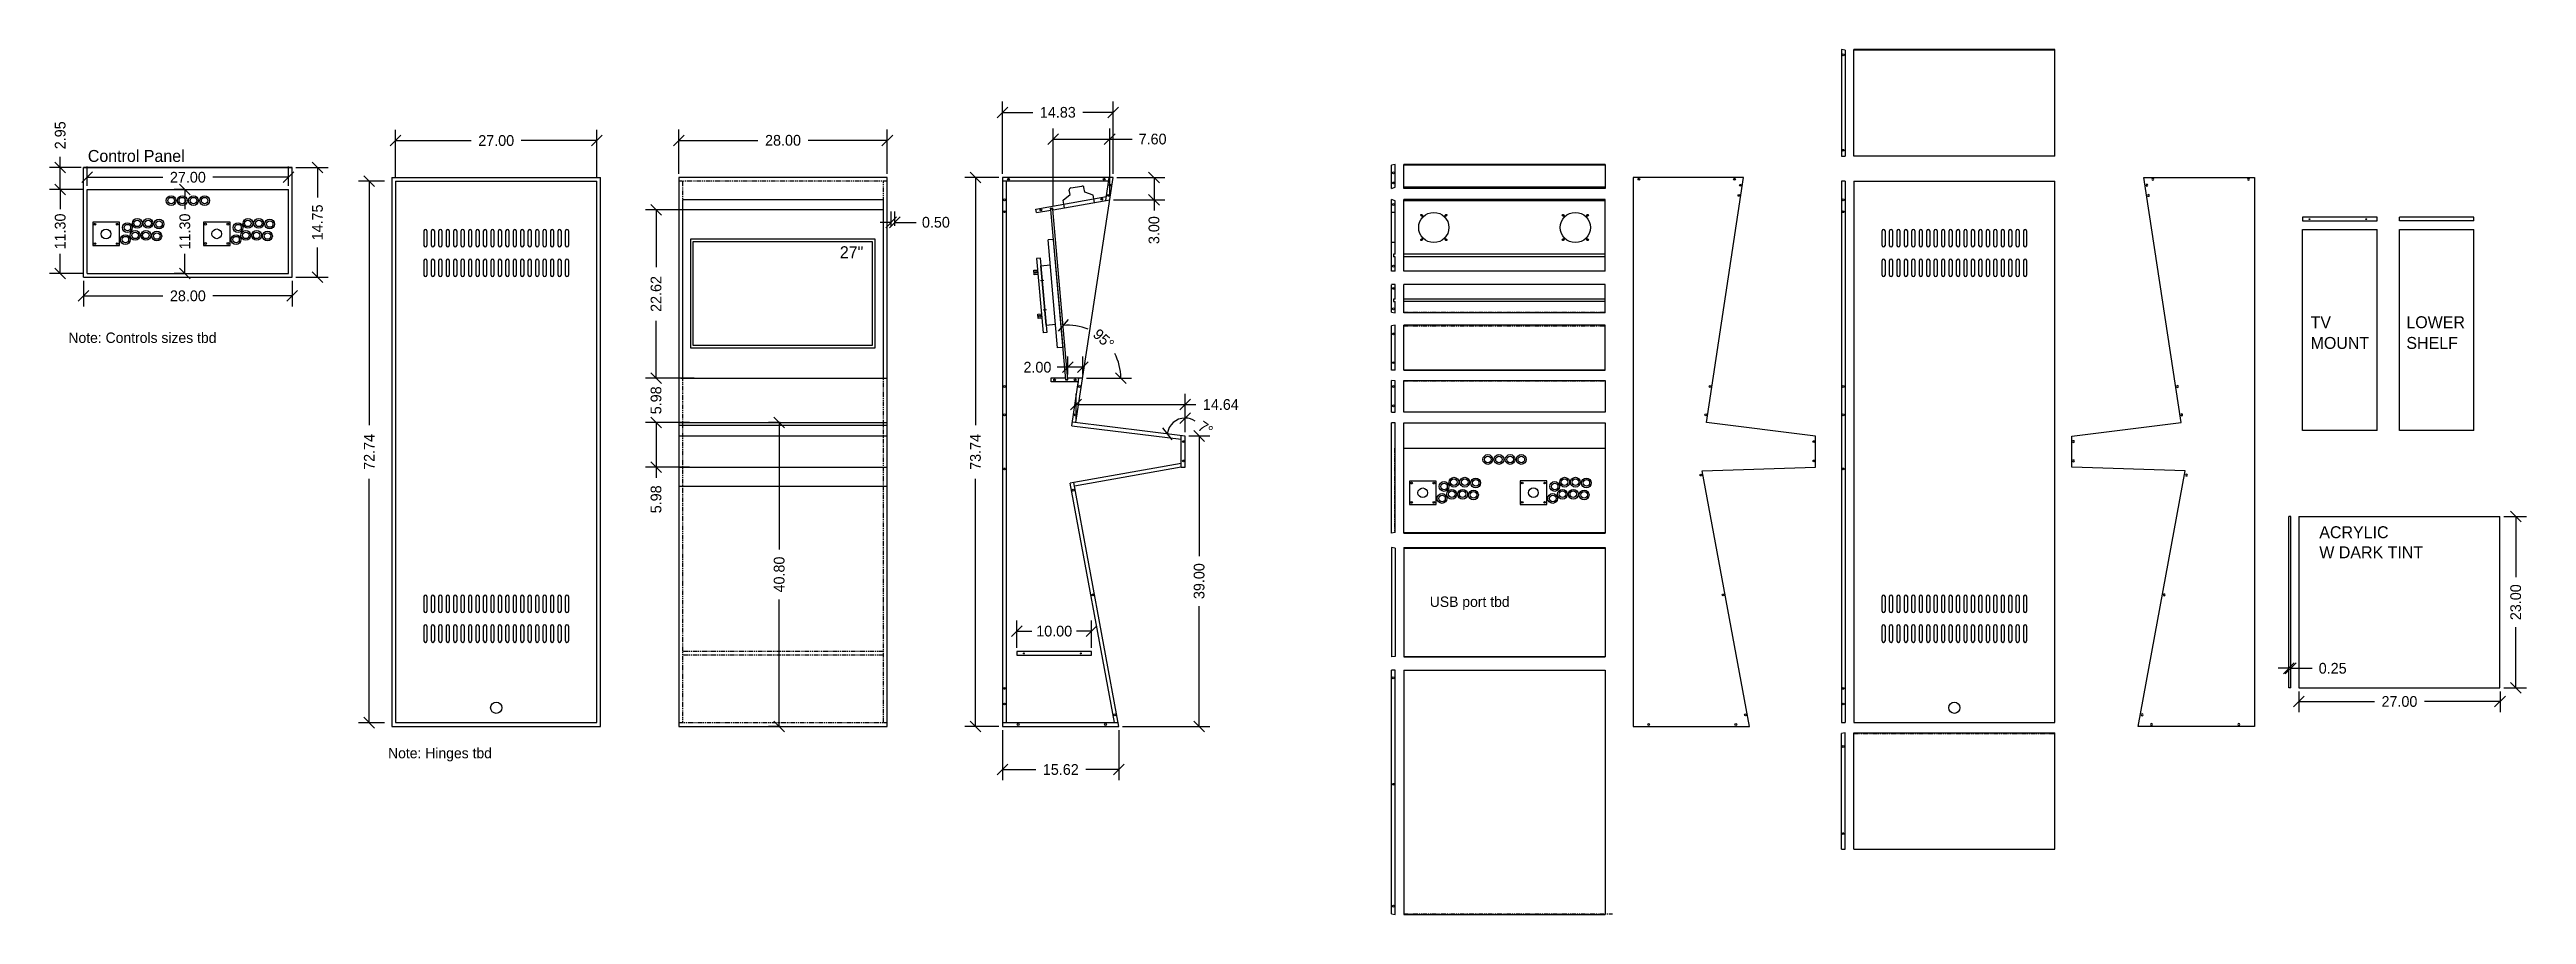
# Model space of a CAD drawing. Header units: inches. Extents: x -453 to 82, y -81 to 189.
# Drawn here: x -250.7 to 81.8, y -80.6 to 35.6 of the extents above; entities that cross this region are included whole.
import ezdxf

# ---------------------------------------------------------------- set-up
doc = ezdxf.new("R2010")
doc.units = ezdxf.units.IN
doc.header["$MEASUREMENT"] = 0
doc.linetypes.add('PHANTOM2', pattern=[1.25, 0.625, -0.125, 0.125, -0.125, 0.125, -0.125])
for name, color, linetype in [('Acrylic', 5, 'Continuous'), ('Arcade', 3, 'Continuous'), ('Arcade_Inside', 8, 'Continuous'), ('Dim', 6, 'Continuous'), ('Hardware', 1, 'Continuous'), ('TV', 4, 'Continuous')]:
    doc.layers.add(name, color=color, linetype=linetype)
doc.dimstyles.get("Standard").update_dxf_attribs({"dimscale": 8, "dimtxt": 0.18, "dimasz": 0.18, "dimexe": 0.18, "dimexo": 0.0625, "dimgap": 0.09, "dimtad": 0, "dimzin": 0, "dimdsep": 46, "dimtxsty": 'Standard', "dimblk": 'OBLIQUE', "dimcen": 0.09, "dimadec": 0, "dimazin": 0, "dimtfac": 1, "dimtofl": 0, "dimtmove": 0, "dimatfit": 3, "dimldrblk": 'OBLIQUE', "dimfxl": 1, "dimfrac": 2, "dimtolj": 1, "dimtzin": 0, "dimarcsym": 0})

msp = doc.modelspace()

# ---------------------------------------------------------------- texts
at = {"layer": 'Dim'}
for s, p in [('Control Panel', (-245.546, 20.527, 0)), ('27"', (-144.601, 7.596, 0)), ('TV ', (52.823, -1.811, 0)), ('MOUNT', (52.823, -4.593, 0)), ('SHELF', (65.68, -4.593, 0)), ('LOWER', (65.68, -1.811, 0)), ('ACRYLIC', (53.992, -30.018, 0)), ('W DARK TINT', (53.992, -32.716, 0))]:
    msp.add_text(s, height=1.6038, dxfattribs=at).set_placement(p)
at = {"layer": 'Dim', "char_height": 1.4, "attachment_point": 1}
for s, insert in [('Note: Controls sizes tbd', (-248.157, -2.389)), ('USB port tbd', (-65.414, -37.855, 0)), ('Note: Hinges tbd', (-205.248, -58.186))]:
    msp.add_mtext_dynamic_manual_height_columns(s, width=37.95729, gutter_width=12.546, heights=[0], dxfattribs=dict(at, insert=insert))

# ---------------------------------------------------------------- blocks, each defined once
blk = doc.blocks.new('Screw')
blk.add_circle((0, 0), 0.125)
blk = doc.blocks.new('_Oblique')
at = {"color": 0, "linetype": 'ByBlock', "lineweight": -2}
blk.add_line((-0.5, -0.5), (0.5, 0.5), dxfattribs=at)
blk = doc.blocks.new('*D6')
at = {"layer": 'Defpoints', "color": 0, "transparency": 16777216}
for p in [(-98.26, -16.29, 0), (-107.14, -55.3, 0), (-96.37, -55.3)]:
    blk.add_point(p, dxfattribs=at)
at = {"layer": 'Dim', "color": 0, "lineweight": -2, "transparency": 16777216}
for p, q in [((-97.76, -16.29), (-94.93, -16.29)), ((-96.37, -16.29), (-96.37, -32.43)), ((-96.37, -55.3), (-96.37, -39.15)), ((-106.64, -55.3), (-94.93, -55.3))]:
    blk.add_line(p, q, dxfattribs=at)
at = {"layer": 'Dim', "color": 0, "lineweight": -2, "transparency": 16777216, "xscale": 1.44, "yscale": 1.44, "zscale": 1.44}
for p, rotation in [((-96.37, -16.29), 90), ((-96.37, -55.3), 270)]:
    blk.add_blockref('_Oblique', p, dxfattribs=dict(at, rotation=rotation))
at = {"layer": 'Dim', "color": 0, "transparency": 16777216, "insert": (-96.37, -35.79), "char_height": 1.44, "attachment_point": 5, "rotation": 90}
blk.add_mtext('\\A1;39.00', dxfattribs=at)
blk = doc.blocks.new('*D7')
at = {"layer": 'Defpoints', "color": 0, "transparency": 16777216}
for p in [(-122.75, 18.44, 0), (-126.39, -55.3), (-122.75, -55.3, 0)]:
    blk.add_point(p, dxfattribs=at)
at = {"layer": 'Dim', "color": 0, "lineweight": -2, "transparency": 16777216}
for p, q in [((-123.25, 18.44), (-127.83, 18.44)), ((-126.39, 18.44), (-126.39, -14.83)), ((-126.39, -55.3), (-126.39, -22.03)), ((-123.25, -55.3), (-127.83, -55.3))]:
    blk.add_line(p, q, dxfattribs=at)
at = {"layer": 'Dim', "color": 0, "lineweight": -2, "transparency": 16777216, "xscale": 1.44, "yscale": 1.44, "zscale": 1.44}
for p, rotation in [((-126.39, 18.44), 90), ((-126.39, -55.3), 270)]:
    blk.add_blockref('_Oblique', p, dxfattribs=dict(at, rotation=rotation))
at = {"layer": 'Dim', "color": 0, "transparency": 16777216, "insert": (-126.39, -18.43), "char_height": 1.44, "attachment_point": 5, "rotation": 90}
blk.add_mtext('\\A1;73.74', dxfattribs=at)
blk = doc.blocks.new('*D8')
at = {"layer": 'Defpoints', "color": 0, "transparency": 16777216}
for p in [(-107.92, 18.44, 0), (-108.38, 15.44, 0), (-102.43, 15.44)]:
    blk.add_point(p, dxfattribs=at)
at = {"layer": 'Dim', "color": 0, "lineweight": -2, "transparency": 16777216}
for p, q in [((-107.42, 18.44), (-100.99, 18.44)), ((-102.43, 18.44), (-102.43, 15.44)), ((-107.88, 15.44), (-100.99, 15.44)), ((-102.43, 15.44), (-102.43, 14))]:
    blk.add_line(p, q, dxfattribs=at)
at = {"layer": 'Dim', "color": 0, "lineweight": -2, "transparency": 16777216, "xscale": 1.44, "yscale": 1.44, "zscale": 1.44}
for p, rotation in [((-102.43, 18.44), 90), ((-102.43, 15.44), 270)]:
    blk.add_blockref('_Oblique', p, dxfattribs=dict(at, rotation=rotation))
at = {"layer": 'Dim', "color": 0, "transparency": 16777216, "insert": (-102.43, 11.36), "char_height": 1.44, "attachment_point": 5, "rotation": 90}
blk.add_mtext('\\A1;3.00', dxfattribs=at)
blk = doc.blocks.new('*D9')
at = {"layer": 'Defpoints', "color": 0, "transparency": 16777216}
for p in [(-98.26, -12.07), (-112.9, -14.49, 0), (-98.26, -16.29, 0)]:
    blk.add_point(p, dxfattribs=at)
at = {"layer": 'Dim', "color": 0, "lineweight": -2, "transparency": 16777216}
for p, q in [((-112.9, -13.99), (-112.9, -10.63)), ((-112.9, -12.07), (-98.26, -12.07)), ((-98.26, -15.79), (-98.26, -10.63)), ((-98.26, -12.07), (-96.82, -12.07))]:
    blk.add_line(p, q, dxfattribs=at)
at = {"layer": 'Dim', "color": 0, "lineweight": -2, "transparency": 16777216, "xscale": 1.44, "yscale": 1.44, "zscale": 1.44, "rotation": 180}
blk.add_blockref('_Oblique', (-112.9, -12.07), dxfattribs=at)
at = {"layer": 'Dim', "color": 0, "lineweight": -2, "transparency": 16777216, "xscale": 1.44, "yscale": 1.44, "zscale": 1.44}
blk.add_blockref('_Oblique', (-98.26, -12.07), dxfattribs=at)
at = {"layer": 'Dim', "color": 0, "transparency": 16777216, "insert": (-93.46, -12.07), "char_height": 1.44, "attachment_point": 5}
blk.add_mtext('\\A1;14.64', dxfattribs=at)
blk = doc.blocks.new('*D10')
at = {"layer": 'Defpoints', "color": 0, "transparency": 16777216}
for p in [(-138.23, 23.42), (-166.23, 18.44, 0), (-138.23, 18.44, 0)]:
    blk.add_point(p, dxfattribs=at)
at = {"layer": 'Dim', "color": 0, "lineweight": -2, "transparency": 16777216}
for p, q in [((-166.23, 18.94), (-166.23, 24.86)), ((-166.23, 23.42), (-155.59, 23.42)), ((-138.23, 23.42), (-148.87, 23.42)), ((-138.23, 18.94), (-138.23, 24.86))]:
    blk.add_line(p, q, dxfattribs=at)
at = {"layer": 'Dim', "color": 0, "lineweight": -2, "transparency": 16777216, "xscale": 1.44, "yscale": 1.44, "zscale": 1.44, "rotation": 180}
blk.add_blockref('_Oblique', (-166.23, 23.42), dxfattribs=at)
at = {"layer": 'Dim', "color": 0, "lineweight": -2, "transparency": 16777216, "xscale": 1.44, "yscale": 1.44, "zscale": 1.44}
blk.add_blockref('_Oblique', (-138.23, 23.42), dxfattribs=at)
at = {"layer": 'Dim', "color": 0, "transparency": 16777216, "insert": (-152.23, 23.42), "char_height": 1.44, "attachment_point": 5}
blk.add_mtext('\\A1;28.00', dxfattribs=at)
blk = doc.blocks.new('*D11')
at = {"layer": 'Defpoints', "color": 0, "transparency": 16777216}
for p in [(-161.91, 14.1), (-169.27, -8.51), (-163.65, -8.51, 0)]:
    blk.add_point(p, dxfattribs=at)
at = {"layer": 'Dim', "color": 0, "lineweight": -2, "transparency": 16777216}
for p, q in [((-162.41, 14.1), (-170.71, 14.1)), ((-169.27, 14.1), (-169.27, 6.39)), ((-169.27, -8.51), (-169.27, -0.81)), ((-164.15, -8.51), (-170.71, -8.51))]:
    blk.add_line(p, q, dxfattribs=at)
at = {"layer": 'Dim', "color": 0, "lineweight": -2, "transparency": 16777216, "xscale": 1.44, "yscale": 1.44, "zscale": 1.44}
for p, rotation in [((-169.27, 14.1), 90), ((-169.27, -8.51), 270)]:
    blk.add_blockref('_Oblique', p, dxfattribs=dict(at, rotation=rotation))
at = {"layer": 'Dim', "color": 0, "transparency": 16777216, "insert": (-169.27, 2.79), "char_height": 1.44, "attachment_point": 5, "rotation": 90}
blk.add_mtext('\\A1;22.62', dxfattribs=at)
blk = doc.blocks.new('*D12')
at = {"layer": 'Defpoints', "color": 0, "transparency": 16777216}
for p in [(-164.27, -8.51), (-169.27, -14.49), (-164.27, -14.49, 0)]:
    blk.add_point(p, dxfattribs=at)
at = {"layer": 'Dim', "color": 0, "lineweight": -2, "transparency": 16777216}
for p, q in [((-164.77, -8.51), (-170.71, -8.51)), ((-169.27, -8.51), (-169.27, -8.62)), ((-164.77, -14.49), (-170.71, -14.49)), ((-169.27, -14.49), (-169.27, -14.38))]:
    blk.add_line(p, q, dxfattribs=at)
at = {"layer": 'Dim', "color": 0, "lineweight": -2, "transparency": 16777216, "xscale": 1.44, "yscale": 1.44, "zscale": 1.44}
for p, rotation in [((-169.27, -8.51), 90), ((-169.27, -14.49), 270)]:
    blk.add_blockref('_Oblique', p, dxfattribs=dict(at, rotation=rotation))
at = {"layer": 'Dim', "color": 0, "transparency": 16777216, "insert": (-169.27, -11.5), "char_height": 1.44, "attachment_point": 5, "rotation": 90}
blk.add_mtext('\\A1;5.98', dxfattribs=at)
blk = doc.blocks.new('*D13')
at = {"layer": 'Defpoints', "color": 0, "transparency": 16777216}
for p in [(-164.27, -14.49, 0), (-169.27, -20.48), (-164.27, -20.48, 0)]:
    blk.add_point(p, dxfattribs=at)
at = {"layer": 'Dim', "color": 0, "lineweight": -2, "transparency": 16777216}
for p, q in [((-164.77, -14.49), (-170.71, -14.49)), ((-169.27, -14.49), (-169.27, -20.48)), ((-164.77, -20.48), (-170.71, -20.48)), ((-169.27, -20.48), (-169.27, -21.92))]:
    blk.add_line(p, q, dxfattribs=at)
at = {"layer": 'Dim', "color": 0, "lineweight": -2, "transparency": 16777216, "xscale": 1.44, "yscale": 1.44, "zscale": 1.44}
for p, rotation in [((-169.27, -14.49), 90), ((-169.27, -20.48), 270)]:
    blk.add_blockref('_Oblique', p, dxfattribs=dict(at, rotation=rotation))
at = {"layer": 'Dim', "color": 0, "transparency": 16777216, "insert": (-169.27, -24.8), "char_height": 1.44, "attachment_point": 5, "rotation": 90}
blk.add_mtext('\\A1;5.98', dxfattribs=at)
blk = doc.blocks.new('*D14')
at = {"layer": 'Defpoints', "color": 0, "transparency": 16777216}
for p in [(-152.74, -14.49), (-152.12, -14.49, 0), (-152.12, -55.3, 0)]:
    blk.add_point(p, dxfattribs=at)
at = {"layer": 'Dim', "color": 0, "lineweight": -2, "transparency": 16777216}
for p, q in [((-152.62, -14.49), (-154.18, -14.49)), ((-152.74, -14.49), (-152.74, -31.54)), ((-152.74, -55.3), (-152.74, -38.26)), ((-152.62, -55.3), (-154.18, -55.3))]:
    blk.add_line(p, q, dxfattribs=at)
at = {"layer": 'Dim', "color": 0, "lineweight": -2, "transparency": 16777216, "xscale": 1.44, "yscale": 1.44, "zscale": 1.44}
for p, rotation in [((-152.74, -14.49), 90), ((-152.74, -55.3), 270)]:
    blk.add_blockref('_Oblique', p, dxfattribs=dict(at, rotation=rotation))
at = {"layer": 'Dim', "color": 0, "transparency": 16777216, "insert": (-152.74, -34.9), "char_height": 1.44, "attachment_point": 5, "rotation": 90}
blk.add_mtext('\\A1;40.80', dxfattribs=at)
blk = doc.blocks.new('*D15')
at = {"layer": 'Defpoints', "color": 0, "transparency": 16777216}
for p in [(-115.98, 23.59), (-115.98, 14.1, 0), (-108.38, 15.44, 0)]:
    blk.add_point(p, dxfattribs=at)
at = {"layer": 'Dim', "color": 0, "lineweight": -2, "transparency": 16777216}
for p, q in [((-115.98, 14.6), (-115.98, 25.03)), ((-115.98, 23.59), (-108.38, 23.59)), ((-108.38, 15.94), (-108.38, 25.03)), ((-108.38, 23.59), (-105.38, 23.59))]:
    blk.add_line(p, q, dxfattribs=at)
at = {"layer": 'Dim', "color": 0, "lineweight": -2, "transparency": 16777216, "xscale": 1.44, "yscale": 1.44, "zscale": 1.44, "rotation": 180}
blk.add_blockref('_Oblique', (-115.98, 23.59), dxfattribs=at)
at = {"layer": 'Dim', "color": 0, "lineweight": -2, "transparency": 16777216, "xscale": 1.44, "yscale": 1.44, "zscale": 1.44}
blk.add_blockref('_Oblique', (-108.38, 23.59), dxfattribs=at)
at = {"layer": 'Dim', "color": 0, "transparency": 16777216, "insert": (-102.62, 23.59), "char_height": 1.44, "attachment_point": 5}
blk.add_mtext('\\A1;7.60', dxfattribs=at)
blk = doc.blocks.new('*D16')
at = {"layer": 'Defpoints', "color": 0, "transparency": 16777216}
for p in [(-122.75, -55.3, 0), (-107.14, -55.3, 0), (-107.14, -61.1)]:
    blk.add_point(p, dxfattribs=at)
at = {"layer": 'Dim', "color": 0, "lineweight": -2, "transparency": 16777216}
for p, q in [((-122.75, -55.8), (-122.75, -62.54)), ((-107.14, -55.8), (-107.14, -62.54)), ((-122.75, -61.1), (-118.3, -61.1)), ((-107.14, -61.1), (-111.58, -61.1))]:
    blk.add_line(p, q, dxfattribs=at)
at = {"layer": 'Dim', "color": 0, "lineweight": -2, "transparency": 16777216, "xscale": 1.44, "yscale": 1.44, "zscale": 1.44, "rotation": 180}
blk.add_blockref('_Oblique', (-122.75, -61.1), dxfattribs=at)
at = {"layer": 'Dim', "color": 0, "lineweight": -2, "transparency": 16777216, "xscale": 1.44, "yscale": 1.44, "zscale": 1.44}
blk.add_blockref('_Oblique', (-107.14, -61.1), dxfattribs=at)
at = {"layer": 'Dim', "color": 0, "transparency": 16777216, "insert": (-114.94, -61.1), "char_height": 1.44, "attachment_point": 5}
blk.add_mtext('\\A1;15.62', dxfattribs=at)
blk = doc.blocks.new('*D17')
at = {"layer": 'Defpoints', "color": 0, "transparency": 16777216}
for p in [(-107.92, 27.18), (-122.75, 18.44, 0), (-107.92, 18.44, 0)]:
    blk.add_point(p, dxfattribs=at)
at = {"layer": 'Dim', "color": 0, "lineweight": -2, "transparency": 16777216}
for p, q in [((-122.75, 18.94), (-122.75, 28.62)), ((-122.75, 27.18), (-118.7, 27.18)), ((-107.92, 27.18), (-111.98, 27.18)), ((-107.92, 18.94), (-107.92, 28.62))]:
    blk.add_line(p, q, dxfattribs=at)
at = {"layer": 'Dim', "color": 0, "lineweight": -2, "transparency": 16777216, "xscale": 1.44, "yscale": 1.44, "zscale": 1.44, "rotation": 180}
blk.add_blockref('_Oblique', (-122.75, 27.18), dxfattribs=at)
at = {"layer": 'Dim', "color": 0, "lineweight": -2, "transparency": 16777216, "xscale": 1.44, "yscale": 1.44, "zscale": 1.44}
blk.add_blockref('_Oblique', (-107.92, 27.18), dxfattribs=at)
at = {"layer": 'Dim', "color": 0, "transparency": 16777216, "insert": (-115.34, 27.18), "char_height": 1.44, "attachment_point": 5}
blk.add_mtext('\\A1;14.83', dxfattribs=at)
blk = doc.blocks.new('*D19')
at = {"layer": 'Defpoints', "color": 0, "transparency": 16777216}
for p in [(-114, -7.06), (-114, -8.51, 0), (-112, -8.51, 0)]:
    blk.add_point(p, dxfattribs=at)
at = {"layer": 'Dim', "color": 0, "lineweight": -2, "transparency": 16777216}
for p, q in [((-114, -8.01), (-114, -5.62)), ((-112, -8.01), (-112, -5.62)), ((-114, -7.06), (-115.44, -7.06)), ((-112, -7.06), (-114, -7.06))]:
    blk.add_line(p, q, dxfattribs=at)
at = {"layer": 'Dim', "color": 0, "lineweight": -2, "transparency": 16777216, "xscale": 1.44, "yscale": 1.44, "zscale": 1.44, "rotation": 180}
blk.add_blockref('_Oblique', (-114, -7.06), dxfattribs=at)
at = {"layer": 'Dim', "color": 0, "lineweight": -2, "transparency": 16777216, "xscale": 1.44, "yscale": 1.44, "zscale": 1.44}
blk.add_blockref('_Oblique', (-112, -7.06), dxfattribs=at)
at = {"layer": 'Dim', "color": 0, "transparency": 16777216, "insert": (-118.08, -7.06), "char_height": 1.44, "attachment_point": 5}
blk.add_mtext('\\A1;2.00', dxfattribs=at)
blk = doc.blocks.new('*D20')
at = {"layer": 'Defpoints', "color": 0, "transparency": 16777216}
for p in [(-115.98, 14.1, 0), (-107.95, -4.78), (-114, -8.51, 0), (-114, -8.51, 0), (-112, -8.51, 0)]:
    blk.add_point(p, dxfattribs=at)
at = {"layer": 'Dim', "color": 0, "lineweight": -2, "transparency": 16777216}
blk.add_line((-111.5, -8.51), (-105.45, -8.51), dxfattribs=at)
for start, end in [(67.2283, 94.9992), (0, 27.7709)]:
    blk.add_arc((-114, -8.51), 7.11, start, end, dxfattribs=at)
at = {"layer": 'Dim', "color": 0, "lineweight": -2, "transparency": 16777216, "xscale": 1.44, "yscale": 1.44, "zscale": 1.44}
for p, rotation in [((-114.62, -1.43), 184.9991646032528), ((-106.89, -8.51), 270)]:
    blk.add_blockref('_Oblique', p, dxfattribs=dict(at, rotation=rotation))
at = {"layer": 'Dim', "color": 0, "transparency": 16777216, "insert": (-109.2, -3.27), "char_height": 1.44, "attachment_point": 5, "rotation": 317.4996}
blk.add_mtext('\\A1;95°', dxfattribs=at)
blk = doc.blocks.new('*D21')
at = {"layer": 'Defpoints', "color": 0, "transparency": 16777216}
for p in [(-112.9, -14.49, 0), (-100.24, -14.92), (-98.26, -16.29, 0), (-98.26, -16.29, 0), (-98.26, -20.48, 0)]:
    blk.add_point(p, dxfattribs=at)
at = {"layer": 'Dim', "color": 0, "transparency": 16777216}
blk.add_line((-98.26, -15.79), (-98.26, -12.45), dxfattribs=at)
for start, end in [(89.9968, 173), (55.1491, 89.9968)]:
    blk.add_arc((-98.26, -16.29), 2.4, start, end, dxfattribs=at)
at = {"layer": 'Dim', "color": 0, "transparency": 16777216, "xscale": 1.44, "yscale": 1.44, "zscale": 1.44}
for p, rotation in [((-98.26, -13.89), 359.9967617479516), ((-100.65, -16), 262.9999999999999)]:
    blk.add_blockref('_Oblique', p, dxfattribs=dict(at, rotation=rotation))
at = {"layer": 'Dim', "color": 0, "transparency": 16777216, "insert": (-95.51, -15.28), "char_height": 1.44, "attachment_point": 5, "rotation": 325.1491}
blk.add_mtext('\\A1;7%%D', dxfattribs=at)
blk = doc.blocks.new('*D22')
at = {"layer": 'Defpoints', "color": 0, "transparency": 16777216}
for p in [(-137.73, 11.44, 0), (-137.23, 12.41), (-137.23, 11.44, 0)]:
    blk.add_point(p, dxfattribs=at)
at = {"layer": 'Dim', "color": 0, "lineweight": -2, "transparency": 16777216}
for p, q in [((-137.73, 11.94), (-137.73, 13.85)), ((-137.23, 11.94), (-137.23, 13.85)), ((-137.73, 12.41), (-139.17, 12.41)), ((-137.23, 12.41), (-134.35, 12.41))]:
    blk.add_line(p, q, dxfattribs=at)
at = {"layer": 'Dim', "color": 0, "lineweight": -2, "transparency": 16777216, "xscale": 1.44, "yscale": 1.44, "zscale": 1.44}
blk.add_blockref('_Oblique', (-137.73, 12.41), dxfattribs=at)
at = {"layer": 'Dim', "color": 0, "lineweight": -2, "transparency": 16777216, "xscale": 1.44, "yscale": 1.44, "zscale": 1.44, "rotation": 180}
blk.add_blockref('_Oblique', (-137.23, 12.41), dxfattribs=at)
at = {"layer": 'Dim', "color": 0, "transparency": 16777216, "insert": (-131.71, 12.41), "char_height": 1.44, "attachment_point": 5}
blk.add_mtext('\\A1;0.50', dxfattribs=at)
blk = doc.blocks.new('*D23')
at = {"layer": 'Defpoints', "color": 0, "transparency": 16777216}
for p in [(-249.25, 16.83), (-245.62, 16.83), (-245.62, 5.53)]:
    blk.add_point(p, dxfattribs=at)
at = {"layer": 'Dim', "color": 0, "lineweight": -2, "transparency": 16777216}
for p, q in [((-246.12, 16.83), (-250.69, 16.83)), ((-249.25, 16.83), (-249.25, 14.18)), ((-249.25, 5.53), (-249.25, 8.18)), ((-246.12, 5.53), (-250.69, 5.53))]:
    blk.add_line(p, q, dxfattribs=at)
at = {"layer": 'Dim', "color": 0, "lineweight": -2, "transparency": 16777216, "xscale": 1.44, "yscale": 1.44, "zscale": 1.44}
for p, rotation in [((-249.25, 16.83), 90), ((-249.25, 5.53), 270)]:
    blk.add_blockref('_Oblique', p, dxfattribs=dict(at, rotation=rotation))
at = {"layer": 'Dim', "color": 0, "transparency": 16777216, "insert": (-249.25, 11.18), "char_height": 1.44, "attachment_point": 5, "rotation": 90}
blk.add_mtext('\\A1;11.30', dxfattribs=at)
blk = doc.blocks.new('*D24')
at = {"layer": 'Defpoints', "color": 0, "transparency": 16777216}
for p in [(-249.25, 19.78), (-245.93, 19.78), (-245.62, 16.83)]:
    blk.add_point(p, dxfattribs=at)
at = {"layer": 'Dim', "color": 0, "lineweight": -2, "transparency": 16777216}
for p, q in [((-249.25, 19.78), (-249.25, 21.22)), ((-246.43, 19.78), (-250.69, 19.78)), ((-246.12, 16.83), (-250.69, 16.83)), ((-249.25, 16.83), (-249.25, 19.78))]:
    blk.add_line(p, q, dxfattribs=at)
at = {"layer": 'Dim', "color": 0, "lineweight": -2, "transparency": 16777216, "xscale": 1.44, "yscale": 1.44, "zscale": 1.44}
for p, rotation in [((-249.25, 19.78), 90), ((-249.25, 16.83), 270)]:
    blk.add_blockref('_Oblique', p, dxfattribs=dict(at, rotation=rotation))
at = {"layer": 'Dim', "color": 0, "transparency": 16777216, "insert": (-249.25, 24.1), "char_height": 1.44, "attachment_point": 5, "rotation": 90}
blk.add_mtext('\\A1;2.95', dxfattribs=at)
blk = doc.blocks.new('*D25')
at = {"layer": 'Defpoints', "color": 0, "transparency": 16777216}
for p in [(-218.12, 19.78), (-214.72, 19.78), (-218.12, 5.03)]:
    blk.add_point(p, dxfattribs=at)
at = {"layer": 'Dim', "color": 0, "lineweight": -2, "transparency": 16777216}
for p, q in [((-217.62, 19.78), (-213.28, 19.78)), ((-214.72, 19.78), (-214.72, 15.76)), ((-214.72, 5.03), (-214.72, 9.04)), ((-217.62, 5.03), (-213.28, 5.03))]:
    blk.add_line(p, q, dxfattribs=at)
at = {"layer": 'Dim', "color": 0, "lineweight": -2, "transparency": 16777216, "xscale": 1.44, "yscale": 1.44, "zscale": 1.44}
for p, rotation in [((-214.72, 19.78), 90), ((-214.72, 5.03), 270)]:
    blk.add_blockref('_Oblique', p, dxfattribs=dict(at, rotation=rotation))
at = {"layer": 'Dim', "color": 0, "transparency": 16777216, "insert": (-214.72, 12.4), "char_height": 1.44, "attachment_point": 5, "rotation": 90}
blk.add_mtext('\\A1;14.75', dxfattribs=at)
blk = doc.blocks.new('IkeaThings')
blk.add_circle((0, 0), 0.0625)
blk = doc.blocks.new('*D28')
at = {"layer": 'Defpoints', "color": 0, "transparency": 16777216}
for p in [(-246.12, 5.03, 0), (-218.12, 5.03), (-218.12, 2.53)]:
    blk.add_point(p, dxfattribs=at)
at = {"layer": 'Dim', "color": 0, "lineweight": -2, "transparency": 16777216}
for p, q in [((-246.12, 4.53), (-246.12, 1.09)), ((-218.12, 4.53), (-218.12, 1.09)), ((-246.12, 2.53), (-235.48, 2.53)), ((-218.12, 2.53), (-228.76, 2.53))]:
    blk.add_line(p, q, dxfattribs=at)
at = {"layer": 'Dim', "color": 0, "lineweight": -2, "transparency": 16777216, "xscale": 1.44, "yscale": 1.44, "zscale": 1.44, "rotation": 180}
blk.add_blockref('_Oblique', (-246.12, 2.53), dxfattribs=at)
at = {"layer": 'Dim', "color": 0, "lineweight": -2, "transparency": 16777216, "xscale": 1.44, "yscale": 1.44, "zscale": 1.44}
blk.add_blockref('_Oblique', (-218.12, 2.53), dxfattribs=at)
at = {"layer": 'Dim', "color": 0, "transparency": 16777216, "insert": (-232.12, 2.53), "char_height": 1.44, "attachment_point": 5}
blk.add_mtext('\\A1;28.00', dxfattribs=at)
blk = doc.blocks.new('*D29')
at = {"layer": 'Defpoints', "color": 0, "transparency": 16777216}
for p in [(-110.83, -42.51), (-120.83, -45.24), (-110.83, -45.24)]:
    blk.add_point(p, dxfattribs=at)
at = {"layer": 'Dim', "color": 0, "lineweight": -2, "transparency": 16777216}
for p, q in [((-120.83, -44.74), (-120.83, -41.07)), ((-120.83, -42.51), (-118.83, -42.51)), ((-110.83, -42.51), (-112.83, -42.51)), ((-110.83, -44.74), (-110.83, -41.07))]:
    blk.add_line(p, q, dxfattribs=at)
at = {"layer": 'Dim', "color": 0, "lineweight": -2, "transparency": 16777216, "xscale": 1.44, "yscale": 1.44, "zscale": 1.44, "rotation": 180}
blk.add_blockref('_Oblique', (-120.83, -42.51), dxfattribs=at)
at = {"layer": 'Dim', "color": 0, "lineweight": -2, "transparency": 16777216, "xscale": 1.44, "yscale": 1.44, "zscale": 1.44}
blk.add_blockref('_Oblique', (-110.83, -42.51), dxfattribs=at)
at = {"layer": 'Dim', "color": 0, "transparency": 16777216, "insert": (-115.83, -42.51), "char_height": 1.44, "attachment_point": 5}
blk.add_mtext('\\A1;10.00', dxfattribs=at)
blk = doc.blocks.new('*D35')
at = {"layer": 'Defpoints', "color": 0, "transparency": 16777216}
for p in [(-177.23, 23.39), (-204.23, 17.94, 0), (-177.23, 17.94, 0)]:
    blk.add_point(p, dxfattribs=at)
at = {"layer": 'Dim', "color": 0, "lineweight": -2, "transparency": 16777216}
for p, q in [((-204.23, 18.44), (-204.23, 24.83)), ((-204.23, 23.39), (-194.09, 23.39)), ((-177.23, 23.39), (-187.37, 23.39)), ((-177.23, 18.44), (-177.23, 24.83))]:
    blk.add_line(p, q, dxfattribs=at)
at = {"layer": 'Dim', "color": 0, "lineweight": -2, "transparency": 16777216, "xscale": 1.44, "yscale": 1.44, "zscale": 1.44, "rotation": 180}
blk.add_blockref('_Oblique', (-204.23, 23.39), dxfattribs=at)
at = {"layer": 'Dim', "color": 0, "lineweight": -2, "transparency": 16777216, "xscale": 1.44, "yscale": 1.44, "zscale": 1.44}
blk.add_blockref('_Oblique', (-177.23, 23.39), dxfattribs=at)
at = {"layer": 'Dim', "color": 0, "transparency": 16777216, "insert": (-190.73, 23.39), "char_height": 1.44, "attachment_point": 5}
blk.add_mtext('\\A1;27.00', dxfattribs=at)
blk = doc.blocks.new('*D36')
at = {"layer": 'Defpoints', "color": 0, "transparency": 16777216}
for p in [(-207.77, 17.94), (-205.23, 17.94, 0), (-205.23, -54.8, 0)]:
    blk.add_point(p, dxfattribs=at)
at = {"layer": 'Dim', "color": 0, "lineweight": -2, "transparency": 16777216}
for p, q in [((-205.73, 17.94), (-209.21, 17.94)), ((-207.77, 17.94), (-207.77, -14.83)), ((-207.77, -54.8), (-207.77, -22.03)), ((-205.73, -54.8), (-209.21, -54.8))]:
    blk.add_line(p, q, dxfattribs=at)
at = {"layer": 'Dim', "color": 0, "lineweight": -2, "transparency": 16777216, "xscale": 1.44, "yscale": 1.44, "zscale": 1.44}
for p, rotation in [((-207.77, 17.94), 90), ((-207.77, -54.8), 270)]:
    blk.add_blockref('_Oblique', p, dxfattribs=dict(at, rotation=rotation))
at = {"layer": 'Dim', "color": 0, "transparency": 16777216, "insert": (-207.77, -18.43), "char_height": 1.44, "attachment_point": 5, "rotation": 90}
blk.add_mtext('\\A1;72.74', dxfattribs=at)
blk = doc.blocks.new('Vent')
for points in [[(-0.18, 0.2), (-0.18, 0.2), (-0.18, 2.16)], [(0.21, 2.16), (0.21, 0.2)]]:
    blk.add_lwpolyline(points)
for centre, start, end in [((0.01, 2.16), 0, 180), ((0.01, 0.2), 180, 0)]:
    blk.add_arc(centre, 0.197, start, end)
blk = doc.blocks.new('Buttons')
for radius in [0.656, 0.438]:
    blk.add_circle((0, 0), radius)
blk = doc.blocks.new('*D134')
at = {"layer": 'Defpoints', "color": 0, "transparency": 16777216}
for p in [(-232.12, 16.83), (-232.52, 5.53), (-232.12, 5.53)]:
    blk.add_point(p, dxfattribs=at)
at = {"layer": 'Dim', "color": 0, "lineweight": -2, "transparency": 16777216}
for p, q in [((-232.62, 16.83), (-233.96, 16.83)), ((-232.52, 16.83), (-232.52, 14.18)), ((-232.52, 5.53), (-232.52, 8.18)), ((-232.62, 5.53), (-233.96, 5.53))]:
    blk.add_line(p, q, dxfattribs=at)
at = {"layer": 'Dim', "color": 0, "lineweight": -2, "transparency": 16777216, "xscale": 1.44, "yscale": 1.44, "zscale": 1.44}
for p, rotation in [((-232.52, 16.83), 90), ((-232.52, 5.53), 270)]:
    blk.add_blockref('_Oblique', p, dxfattribs=dict(at, rotation=rotation))
at = {"layer": 'Dim', "color": 0, "transparency": 16777216, "insert": (-232.52, 11.18), "char_height": 1.44, "attachment_point": 5, "rotation": 90}
blk.add_mtext('\\A1;11.30', dxfattribs=at)
blk = doc.blocks.new('*D135')
at = {"layer": 'Defpoints', "color": 0, "transparency": 16777216}
for p in [(-245.62, 16.83), (-218.62, 18.46), (-218.62, 16.83)]:
    blk.add_point(p, dxfattribs=at)
at = {"layer": 'Dim', "color": 0, "lineweight": -2, "transparency": 16777216}
for p, q in [((-245.62, 17.33), (-245.62, 19.9)), ((-245.62, 18.46), (-235.48, 18.46)), ((-218.62, 18.46), (-228.76, 18.46)), ((-218.62, 17.33), (-218.62, 19.9))]:
    blk.add_line(p, q, dxfattribs=at)
at = {"layer": 'Dim', "color": 0, "lineweight": -2, "transparency": 16777216, "xscale": 1.44, "yscale": 1.44, "zscale": 1.44, "rotation": 180}
blk.add_blockref('_Oblique', (-245.62, 18.46), dxfattribs=at)
at = {"layer": 'Dim', "color": 0, "lineweight": -2, "transparency": 16777216, "xscale": 1.44, "yscale": 1.44, "zscale": 1.44}
blk.add_blockref('_Oblique', (-218.62, 18.46), dxfattribs=at)
at = {"layer": 'Dim', "color": 0, "transparency": 16777216, "insert": (-232.12, 18.46), "char_height": 1.44, "attachment_point": 5}
blk.add_mtext('\\A1;27.00', dxfattribs=at)
blk = doc.blocks.new('*D30')
at = {"layer": 'Defpoints', "color": 0, "transparency": 16777216}
for p in [(49.9, -47.5), (49.9, -50.11, 0), (50.15, -50.11, 0)]:
    blk.add_point(p, dxfattribs=at)
at = {"layer": 'Dim', "color": 0, "lineweight": -2, "transparency": 16777216}
for p, q in [((49.9, -49.61), (49.9, -46.06)), ((50.15, -49.61), (50.15, -46.06)), ((49.9, -47.5), (48.46, -47.5)), ((50.15, -47.5), (53.03, -47.5))]:
    blk.add_line(p, q, dxfattribs=at)
at = {"layer": 'Dim', "color": 0, "lineweight": -2, "transparency": 16777216, "xscale": 1.44, "yscale": 1.44, "zscale": 1.44}
blk.add_blockref('_Oblique', (49.9, -47.5), dxfattribs=at)
at = {"layer": 'Dim', "color": 0, "lineweight": -2, "transparency": 16777216, "xscale": 1.44, "yscale": 1.44, "zscale": 1.44, "rotation": 180}
blk.add_blockref('_Oblique', (50.15, -47.5), dxfattribs=at)
at = {"layer": 'Dim', "color": 0, "transparency": 16777216, "insert": (55.79, -47.5), "char_height": 1.44, "attachment_point": 5}
blk.add_mtext('\\A1;0.25', dxfattribs=at)
blk = doc.blocks.new('*D31')
at = {"layer": 'Defpoints', "color": 0, "transparency": 16777216}
for p in [(51.25, -50.11, 0), (78.25, -50.11, 0), (78.25, -51.96)]:
    blk.add_point(p, dxfattribs=at)
at = {"layer": 'Dim', "color": 0, "lineweight": -2, "transparency": 16777216}
for p, q in [((51.25, -50.61), (51.25, -53.4)), ((51.25, -51.96), (61.39, -51.96)), ((78.25, -51.96), (68.11, -51.96)), ((78.25, -50.61), (78.25, -53.4))]:
    blk.add_line(p, q, dxfattribs=at)
at = {"layer": 'Dim', "color": 0, "lineweight": -2, "transparency": 16777216, "xscale": 1.44, "yscale": 1.44, "zscale": 1.44, "rotation": 180}
blk.add_blockref('_Oblique', (51.25, -51.96), dxfattribs=at)
at = {"layer": 'Dim', "color": 0, "lineweight": -2, "transparency": 16777216, "xscale": 1.44, "yscale": 1.44, "zscale": 1.44}
blk.add_blockref('_Oblique', (78.25, -51.96), dxfattribs=at)
at = {"layer": 'Dim', "color": 0, "transparency": 16777216, "insert": (64.75, -51.96), "char_height": 1.44, "attachment_point": 5}
blk.add_mtext('\\A1;27.00', dxfattribs=at)
blk = doc.blocks.new('*D32')
at = {"layer": 'Defpoints', "color": 0, "transparency": 16777216}
for p in [(78.25, -27.12, 0), (78.25, -50.11, 0), (80.36, -50.11)]:
    blk.add_point(p, dxfattribs=at)
at = {"layer": 'Dim', "color": 0, "lineweight": -2, "transparency": 16777216}
for p, q in [((78.75, -27.12), (81.8, -27.12)), ((80.36, -27.12), (80.36, -35.26)), ((80.36, -50.11), (80.36, -41.98)), ((78.75, -50.11), (81.8, -50.11))]:
    blk.add_line(p, q, dxfattribs=at)
at = {"layer": 'Dim', "color": 0, "lineweight": -2, "transparency": 16777216, "xscale": 1.44, "yscale": 1.44, "zscale": 1.44}
for p, rotation in [((80.36, -27.12), 90), ((80.36, -50.11), 270)]:
    blk.add_blockref('_Oblique', p, dxfattribs=dict(at, rotation=rotation))
at = {"layer": 'Dim', "color": 0, "transparency": 16777216, "insert": (80.36, -38.62), "char_height": 1.44, "attachment_point": 5, "rotation": 90}
blk.add_mtext('\\A1;23.00', dxfattribs=at)
blk = doc.blocks.new('SpeakerHole')
at = {"layer": 'Arcade'}
blk.add_ellipse((0, 0), major_axis=(-0.0974, -0.0974), ratio=0.714286, dxfattribs=at)
at = {"layer": 'Arcade_Inside', "linetype": 'PHANTOM2'}
for p, q in [((-0.1, -0.1), (0.1, 0.1)), ((-0.07, 0.07), (0.07, -0.07))]:
    blk.add_line(p, q, dxfattribs=at)
blk = doc.blocks.new('SpeakerMount')
at = {"layer": 'Arcade'}
blk.add_circle((0, 0), 2.0275, dxfattribs=at)
at = {"layer": 'Arcade_Inside'}
for centre in [(-1.63385, 1.63385), (1.63385, 1.63385), (-1.63385, -1.63385), (1.63385, -1.63385)]:
    blk.add_circle(centre, 0.11, dxfattribs=at)
for p, rotation in [((-1.63385, 1.63385), 90), ((-1.63385, -1.63385), 180), ((1.63385, -1.63385), 270)]:
    blk.add_blockref('SpeakerHole', p, dxfattribs=dict(rotation=rotation))
blk.add_blockref('SpeakerHole', (1.63385, 1.63385))

# ---------------------------------------------------------------- dimensions: what is measured, and where the dimension line sits
at = {"layer": 'Dim'}
for base, p1, p2, picture, middle in [((-107.922, 27.182, 0), (-122.754, 18.444, 0), (-107.922, 18.444, 0), '*D17', (-115.338, 27.182, 0)), ((-177.226, 23.388), (-204.226, 17.944, 0), (-177.226, 17.944, 0), '*D35', (-190.726, 23.388)), ((-138.228, 23.424, 0), (-166.228, 18.444, 0), (-138.228, 18.444, 0), '*D10', (-152.228, 23.424, 0)), ((-218.616, 18.457), (-245.616, 16.826), (-218.616, 16.826), '*D135', (-232.116, 18.457)), ((-137.228, 12.408, 0), (-137.728, 11.444, 0), (-137.228, 11.444, 0), '*D22', (-131.708, 12.408, 0)), ((-218.116, 2.528), (-246.116, 5.027, 0), (-218.116, 5.027), '*D28', (-232.116, 2.528)), ((-114, -7.057, 0), (-112, -8.514, 0), (-114, -8.514, 0), '*D19', (-118.08, -7.057, 0)), ((-110.833, -42.51, 0), (-120.833, -45.238, 0), (-110.833, -45.238, 0), '*D29', (-115.833, -42.51, 0)), ((78.245, -51.964, 0), (51.245, -50.113, 0), (78.245, -50.113, 0), '*D31', (64.745, -51.964, 0)), ((-107.136, -61.102), (-122.754, -55.296, 0), (-107.136, -55.296, 0), '*D16', (-114.945, -61.102))]:
    dim = msp.add_linear_dim(base=base, p1=p1, p2=p2, dimstyle='Standard', dxfattribs=at)
    dim.commit()
    dim.dimension.update_dxf_attribs({"geometry": picture, "text_midpoint": middle})
for base, p1, p2, picture, middle in [((-249.248, 19.777), (-245.616, 16.826), (-245.93, 19.777), '*D24', (-249.248, 24.097)), ((-214.717, 19.777), (-218.116, 5.027), (-218.116, 19.777), '*D25', (-214.717, 12.402)), ((-249.248, 16.826), (-245.616, 5.527), (-245.616, 16.826), '*D23', (-249.248, 11.176)), ((-232.516, 5.527), (-232.116, 16.826), (-232.116, 5.527), '*D134', (-232.516, 11.176)), ((-207.772, 17.944), (-205.226, -54.796, 0), (-205.226, 17.944, 0), '*D36', (-207.772, -18.426)), ((-126.389, -55.296), (-122.754, 18.444, 0), (-122.754, -55.296, 0), '*D7', (-126.389, -18.426)), ((-102.429, 15.444, 0), (-107.922, 18.444, 0), (-108.376, 15.444, 0), '*D8', (-102.429, 11.364, 0)), ((-169.265, -8.514, 0), (-161.905, 14.103, 0), (-163.648, -8.514, 0), '*D11', (-169.265, 2.795, 0)), ((-152.737, -14.495, 0), (-152.121, -55.296, 0), (-152.121, -14.495, 0), '*D14', (-152.737, -34.895, 0)), ((-96.373, -55.296), (-98.264, -16.293, 0), (-107.136, -55.296, 0), '*D6', (-96.373, -35.794)), ((80.36, -50.1128, 0), (78.2455, -27.1176, 0), (78.2455, -50.1128, 0), '*D32', (80.36, -38.6152, 0))]:
    dim = msp.add_linear_dim(base=base, p1=p1, p2=p2, angle=90, dimstyle='Standard', dxfattribs=at)
    dim.commit()
    dim.dimension.update_dxf_attribs({"geometry": picture, "text_midpoint": middle})
for base, p1, p2, picture, middle in [((-115.978, 23.589, 0), (-108.376, 15.444, 0), (-115.978, 14.103, 0), '*D15', (-102.616, 23.589, 0)), ((-98.264, -12.075, 0), (-112.904, -14.495, 0), (-98.264, -16.293, 0), '*D9', (-93.464, -12.075, 0)), ((49.902, -47.503, 0), (50.152, -50.113, 0), (49.902, -50.113, 0), '*D30', (55.792, -47.503, 0))]:
    dim = msp.add_linear_dim(base=base, p1=p1, p2=p2, dimstyle='Standard', dxfattribs=at)
    dim.commit()
    dim.dimension.update_dxf_attribs({"geometry": picture, "text_midpoint": middle, "dimtype": 160})
dim = msp.add_angular_dim_2l(base=(-107.948, -4.781), line1=((-114, -8.514, 0), (-115.978, 14.103, 0)), line2=((-112, -8.514, 0), (-114, -8.514, 0)), dimstyle='Standard', override={"dimdec": 0}, dxfattribs=at)
dim.commit()
dim.dimension.update_dxf_attribs({"geometry": '*D20', "text_midpoint": (-109.196, -3.272, 0)})
for base, p1, p2, picture, middle in [((-169.265, -14.495, 0), (-164.273, -8.514, 0), (-164.273, -14.495, 0), '*D12', (-169.265, -11.504, 0)), ((-169.265, -20.476, 0), (-164.273, -14.495, 0), (-164.273, -20.476, 0), '*D13', (-169.265, -24.796, 0))]:
    dim = msp.add_linear_dim(base=base, p1=p1, p2=p2, angle=90, dimstyle='Standard', dxfattribs=at)
    dim.commit()
    dim.dimension.update_dxf_attribs({"geometry": picture, "text_midpoint": middle, "dimtype": 160})
dim = msp.add_angular_dim_2l(base=(-100.242, -14.925), line1=((-98.264, -20.477, 0), (-98.264, -16.293, 0)), line2=((-98.264, -16.293, 0), (-112.904, -14.495, 0)), text='7%%D', dimstyle='Standard', override={"dimdec": 0}, dxfattribs=at)
dim.commit()
dim.dimension.update_dxf_attribs({"geometry": '*D21', "text_midpoint": (-95.511, -15.279, 0)})

# ---------------------------------------------------------------- linework, layer by layer
at = {"layer": 'Acrylic'}
for p, q in [((-116.008, 14.176, 0), (-116.258, 14.154, 0)), ((-114.252, -8.764, 0), (-116.258, 14.154, 0)), ((-114.003, -8.742, 0), (-116.008, 14.176, 0)), ((-114.003, -8.742, 0), (-114.252, -8.764, 0)), ((49.902, -50.113, 0), (49.902, -27.118, 0)), ((50.152, -27.118), (49.902, -27.118, 0)), ((50.152, -50.113, 0), (50.152, -27.118, 0)), ((51.245, -27.118, 0), (51.245, -50.113, 0)), ((51.245, -27.118, 0), (78.245, -27.118, 0)), ((78.245, -50.113, 0), (78.245, -27.118, 0)), ((50.152, -50.113, 0), (49.902, -50.113, 0)), ((51.245, -50.113, 0), (78.245, -50.113, 0))]:
    msp.add_line(p, q, dxfattribs=at)
at = {"layer": 'Arcade'}
for p, q in [((-10.163, 35.627, 0), (-10.163, 21.301, 0)), ((18.502, 35.627, 0), (-8.498, 35.627, 0)), ((-8.498, 21.301, 0), (-8.498, 35.627, 0)), ((18.502, 35.551, 0), (-8.498, 35.551, 0)), ((18.502, 21.301, 0), (18.502, 35.627, 0)), ((-70.039, 20.177, 0), (-70.539, 20.101, 0)), ((-70.539, 16.974, 0), (-70.539, 20.101)), ((-70.039, 17.143, 0), (-70.039, 20.177)), ((-41.873, 20.177, 0), (-68.873, 20.177, 0)), ((-68.873, 16.974, 0), (-68.873, 20.177, 0)), ((-41.873, 20.177, 0), (-41.873, 16.974, 0)), ((-10.163, 21.301, 0), (-9.663, 21.301, 0)), ((18.502, 21.301, 0), (-8.498, 21.301, 0)), ((-246.116, 5.027, 0), (-246.116, 19.777, 0)), ((-246.116, 19.777), (-218.116, 19.777)), ((-218.116, 19.777, 0), (-246.116, 19.777, 0)), ((-245.616, 5.527, 0), (-245.616, 16.826, 0)), ((-245.616, 16.826), (-218.616, 16.826)), ((-218.616, 5.527, 0), (-218.616, 16.826, 0)), ((-218.116, 5.027, 0), (-218.116, 19.777, 0)), ((-204.726, 18.444, 0), (-204.726, -55.296, 0)), ((-204.726, 18.444, 0), (-176.726, 18.444, 0)), ((-204.226, 17.944, 0), (-204.226, -54.796, 0)), ((-204.226, 17.944, 0), (-177.226, 17.944, 0)), ((-177.226, -54.796, 0), (-177.226, 17.944, 0)), ((-176.726, -55.296, 0), (-176.726, 18.444, 0)), ((-138.228, 18.444, 0), (-166.228, 18.444, 0)), ((-166.228, 18.444, 0), (-166.228, -55.296, 0)), ((-138.228, -55.296, 0), (-138.228, 18.444, 0)), ((-107.922, 18.444, 0), (-122.754, 18.444, 0)), ((-122.754, 18.444, 0), (-122.754, -55.296, 0)), ((-112.904, -14.495, 0), (-107.922, 18.444, 0)), ((-70.539, 16.974, 0), (-70.039, 17.143, 0)), ((-41.873, 17.143, 0), (-68.873, 17.143, 0)), ((-41.873, 16.974, 0), (-68.873, 16.974, 0)), ((-23.291, 18.444, 0), (-38.123, 18.444, 0)), ((-38.123, 18.444, 0), (-38.123, -55.296, 0)), ((-28.273, -14.495, 0), (-23.291, 18.444, 0)), ((-9.667, 17.944, 0), (-10.167, 17.944, 0)), ((-10.167, 17.944, 0), (-10.167, -54.796, 0)), ((-9.667, 17.944, 0), (-9.667, -54.796, 0)), ((-8.498, 17.944, 0), (-8.498, -54.796, 0)), ((-8.498, 17.944, 0), (18.502, 17.944, 0)), ((18.502, -54.796, 0), (18.502, 17.944, 0)), ((30.447, 18.444, 0), (45.278, 18.444, 0)), ((35.429, -14.495, 0), (30.447, 18.444, 0)), ((45.278, 18.444, 0), (45.278, -55.296, 0)), ((-138.728, 15.444, 0), (-165.728, 15.444, 0)), ((-165.728, 15.444, 0), (-165.728, -8.514, 0)), ((-138.728, -8.514, 0), (-138.728, 15.444, 0)), ((-70.039, 15.313, 0), (-70.539, 15.481, 0)), ((-70.539, 5.87, 0), (-70.539, 15.481, 0)), ((-70.039, 8.121, 0), (-70.039, 15.313, 0)), ((-41.873, 15.481, 0), (-68.873, 15.481, 0)), ((-68.873, 5.848, 0), (-68.873, 15.481, 0)), ((-41.873, 15.313, 0), (-68.873, 15.313, 0)), ((-41.873, 5.848, 0), (-41.873, 15.481, 0)), ((51.738, -15.572, 0), (51.738, 11.428, 0)), ((51.738, 11.428, 0), (61.738, 11.428, 0)), ((61.738, -15.572, 0), (61.738, 11.428, 0)), ((74.757, 13.093, 0), (64.757, 13.093, 0)), ((64.757, 12.593, 0), (64.757, 13.093, 0)), ((74.757, 12.593, 0), (64.757, 12.593, 0)), ((64.757, -15.572, 0), (64.757, 11.428, 0)), ((64.757, 11.428, 0), (74.757, 11.428, 0)), ((74.757, 12.593, 0), (74.757, 13.093, 0)), ((74.757, -15.572, 0), (74.757, 11.428, 0)), ((-70.042, 8.121, 0), (-70.292, 8.121, 0)), ((-70.292, 8.121, 0), (-70.292, 7.798, 0)), ((-70.042, 7.798, 0), (-70.292, 7.798, 0)), ((-70.042, 5.848, 0), (-70.042, 7.798, 0)), ((-246.116, 5.027), (-218.116, 5.027)), ((-245.616, 5.527), (-218.616, 5.527)), ((-70.042, 5.848, 0), (-70.542, 5.848, 0)), ((-70.042, 4.04, 0), (-70.542, 4.04, 0)), ((-70.542, 0.349, 0), (-70.542, 4.018, 0)), ((-70.042, 2.09, 0), (-70.042, 4.04, 0)), ((-41.873, 5.848, 0), (-68.873, 5.848, 0)), ((-41.873, 4.04, 0), (-68.873, 4.04, 0)), ((-68.873, 0.273, 0), (-68.873, 4.04, 0)), ((-41.873, 0.273, 0), (-41.873, 4.04, 0)), ((-70.542, 0.349, 0), (-70.042, 0.273, 0)), ((-70.042, 2.09, 0), (-70.292, 2.09, 0)), ((-70.292, 2.09, 0), (-70.292, 1.767, 0)), ((-70.292, 1.767, 0), (-70.042, 1.767, 0)), ((-70.042, 0.273, 0), (-70.042, 1.767, 0)), ((-41.873, 0.273, 0), (-68.873, 0.273, 0)), ((-70.042, -1.403, 0), (-70.542, -1.479, 0)), ((-70.542, -7.466, 0), (-70.542, -1.479, 0)), ((-70.042, -7.452, 0), (-70.042, -1.403, 0)), ((-41.873, -1.405, 0), (-68.873, -1.405, 0)), ((-68.873, -7.469, 0), (-68.873, -1.405, 0)), ((-41.873, -7.469, 0), (-41.873, -1.405, 0)), ((-165.935, -8.514, 0), (-138.228, -8.514, 0)), ((-70.543, -13.093, 0), (-70.542, -8.83, 0)), ((-70.042, -7.452, 0), (-70.542, -7.466, 0)), ((-70.042, -8.892, 0), (-70.542, -8.83, 0)), ((-70.043, -13.076, 0), (-70.042, -8.892)), ((-68.873, -7.452, 0), (-41.873, -7.452, 0)), ((-41.873, -7.469, 0), (-68.873, -7.469, 0)), ((-68.873, -8.83, 0), (-41.873, -8.83, 0)), ((-68.873, -13.074, 0), (-68.873, -8.83, 0)), ((-41.873, -8.83, 0), (-41.873, -13.074, 0)), ((-70.543, -13.093, 0), (-70.043, -13.076, 0)), ((-41.873, -13.074, 0), (-68.873, -13.074, 0)), ((-98.264, -16.293, 0), (-113.401, -14.434, 0)), ((-98.264, -20.477, 0), (-98.264, -16.293)), ((-70.543, -29.322, 0), (-70.543, -14.503, 0)), ((-70.043, -14.52, 0), (-70.543, -14.503, 0)), ((-70.043, -29.246, 0), (-70.043, -14.52, 0)), ((-68.873, -14.503, 0), (-41.873, -14.503, 0)), ((-68.873, -29.322, 0), (-68.873, -14.503, 0)), ((-68.873, -14.512, 0), (-41.873, -14.512, 0)), ((-41.873, -14.503, 0), (-41.873, -29.322, 0)), ((-13.633, -16.293, 0), (-28.273, -14.495, 0)), ((-13.633, -20.477, 0), (-13.633, -16.293)), ((20.788, -16.293, 0), (35.429, -14.495, 0)), ((20.789, -20.477, 0), (20.788, -16.293)), ((61.738, -15.572, 0), (51.738, -15.572, 0)), ((74.757, -15.572, 0), (64.757, -15.572, 0)), ((-107.136, -55.296, 0), (-113.197, -22.531, 0)), ((-98.764, -20.494, 0), (-113.106, -23.023, 0)), ((-98.764, -20.494, 0), (-98.264, -20.477, 0)), ((-28.851, -20.99, 0), (-13.633, -20.477, 0)), ((-22.504, -55.296, 0), (-28.851, -20.99, 0)), ((36.007, -20.99, 0), (20.789, -20.477, 0)), ((29.66, -55.296, 0), (36.007, -20.99, 0)), ((-70.043, -29.246, 0), (-70.543, -29.322, 0)), ((-68.873, -29.246, 0), (-41.873, -29.246, 0)), ((-68.873, -29.322, 0), (-41.873, -29.322, 0)), ((-70.043, -31.369, 0), (-70.543, -31.281, 0)), ((-70.543, -31.281, 0), (-70.543, -45.937, 0)), ((-70.043, -31.369, 0), (-70.043, -45.932, 0)), ((-68.873, -31.281, 0), (-41.873, -31.281, 0)), ((-68.873, -31.281, 0), (-68.873, -45.937, 0)), ((-68.873, -31.369, 0), (-41.873, -31.369, 0)), ((-41.873, -31.281, 0), (-41.873, -45.937, 0)), ((-70.043, -45.932, 0), (-70.543, -45.937, 0)), ((-68.873, -45.932, 0), (-41.873, -45.932, 0)), ((-68.873, -45.937, 0), (-41.873, -45.937, 0)), ((-70.543, -80.476, 0), (-70.543, -47.756, 0)), ((-70.043, -47.756, 0), (-70.543, -47.756, 0)), ((-70.043, -80.568, 0), (-70.043, -47.756, 0)), ((-68.873, -47.756, 0), (-41.873, -47.756, 0)), ((-68.873, -47.756, 0), (-68.873, -80.568, 0)), ((-41.873, -47.756, 0), (-41.873, -80.568, 0)), ((-204.726, -55.296, 0), (-176.726, -55.296, 0)), ((-204.226, -54.796, 0), (-177.226, -54.796, 0)), ((-166.228, -55.296, 0), (-138.228, -55.296, 0)), ((-122.754, -55.296, 0), (-107.136, -55.296, 0)), ((-38.123, -55.296, 0), (-22.504, -55.296, 0)), ((-10.167, -54.796, 0), (-9.667, -54.796, 0)), ((-9.667, -56.177, 0), (-10.167, -56.27, 0)), ((-9.667, -71.796, 0), (-9.667, -56.177, 0)), ((-8.498, -54.796, 0), (18.502, -54.796, 0)), ((-8.498, -56.177, 0), (18.502, -56.177, 0)), ((-8.498, -71.796, 0), (-8.498, -56.177, 0)), ((18.502, -71.796, 0), (18.502, -56.177, 0)), ((45.278, -55.296, 0), (29.66, -55.296, 0)), ((-10.167, -71.796, 0), (-9.667, -71.796, 0)), ((-8.498, -71.796, 0), (18.502, -71.796, 0)), ((-70.543, -80.476, 0), (-70.043, -80.568, 0)), ((-68.873, -80.568, 0), (-41.873, -80.568, 0))]:
    msp.add_line(p, q, dxfattribs=at)
at = {"layer": 'Arcade', "color": 8}
for p, q in [((-41.873, 2.09, 0), (-68.873, 2.09, 0)), ((-41.873, 1.767, 0), (-68.873, 1.767, 0)), ((-68.873, -17.947, 0), (-41.873, -17.947, 0))]:
    msp.add_line(p, q, dxfattribs=at)
at = {"layer": 'Arcade', "elevation": 0}
msp.add_lwpolyline([(51.738, 12.593), (61.738, 12.593), (61.738, 13.093), (51.738, 13.093)], close=True, dxfattribs=at)
at = {"layer": 'Arcade'}
for points in [[(-138.728, 14.103, 0), (-165.728, 14.103, 0)], [(-166.228, -14.495, 0), (-138.228, -14.495, 0)], [(-166.228, -14.855, 0), (-138.228, -14.855, 0)], [(-166.228, -23.023, 0), (-138.228, -23.023, 0)]]:
    msp.add_polyline3d(points, dxfattribs=at)
msp.add_polyline3d([(-138.228, -16.296, 0), (-166.228, -16.296, 0), (-166.228, -20.476, 0), (-138.228, -20.476, 0)], close=True, dxfattribs=at)
for centre in [(-190.726, -52.796, 0), (5.002, -52.796, 0)]:
    msp.add_circle(centre, 0.75, dxfattribs=at)
at = {"layer": 'Arcade_Inside'}
for p, q in [((-9.663, 35.551, 0), (-10.163, 35.627, 0)), ((-9.663, 35.551, 0), (-9.663, 21.301, 0)), ((-108.504, 17.944, 0), (-122.754, 17.944, 0)), ((-122.254, 17.944, 0), (-122.254, -54.796, 0)), ((-113.699, 16.15, 0), (-113.803, 16.739, 0)), ((-113.601, 17.029, 0), (-112.123, 17.289, 0)), ((-111.727, 16.483, 0), (-111.834, 17.087, 0)), ((-108.896, 15.352, 0), (-108.428, 18.444, 0)), ((-118.303, 14.201, 0), (-108.817, 15.874, 0)), ((-118.217, 13.712, 0), (-118.303, 14.201, 0)), ((-118.217, 13.712, 0), (-116.297, 14.051, 0)), ((-116.339, 14.293, 0), (-116.021, 14.349, 0)), ((-116.297, 14.051, 0), (-116.339, 14.293, 0)), ((-115.978, 14.103, 0), (-116.021, 14.349, 0)), ((-115.978, 14.103, 0), (-108.376, 15.444, 0)), ((-114.608, 15.385, 0), (-113.699, 16.15, 0)), ((-114.518, 14.868, 0), (-114.608, 15.385, 0)), ((-110.612, 16.077, 0), (-111.727, 16.483, 0)), ((-110.618, 16.079, 0), (-110.613, 16.08, 0)), ((-110.525, 15.572, 0), (-110.612, 16.077, 0)), ((-118.188, 7.536, 0), (-117.317, -2.426, 0)), ((-117.688, 7.58, 0), (-118.186, 7.536, 0)), ((-117.69, 7.579, 0), (-116.818, -2.383, 0)), ((-41.873, 8.121, 0), (-68.873, 8.121, 0)), ((-41.873, 7.798, 0), (-68.873, 7.798, 0)), ((-116.818, -2.383, 0), (-117.317, -2.426, 0)), ((-114.322, -8.514, 0), (-116.272, -8.514, 0)), ((-116.272, -8.514, 0), (-116.272, -9.014, 0)), ((-112.581, -9.014, 0), (-116.251, -9.014, 0)), ((-114.322, -8.514, 0), (-114.322, -8.764, 0)), ((-114.322, -8.764, 0), (-114, -8.764, 0)), ((-112, -8.514, 0), (-114, -8.514, 0)), ((-114, -8.764, 0), (-114, -8.514, 0)), ((-113.476, -14.929, 0), (-112.505, -8.514, 0)), ((-113.476, -14.929, 0), (-98.764, -16.735, 0)), ((-98.764, -20.494, 0), (-98.764, -16.231, 0)), ((-113.197, -22.531, 0), (-113.689, -22.622, 0)), ((-107.737, -54.796, 0), (-113.689, -22.622, 0)), ((-98.764, -19.986, 0), (-113.197, -22.531, 0)), ((-122.754, -54.796, 0), (-107.228, -54.796, 0)), ((-10.167, -71.796, 0), (-10.167, -56.27, 0))]:
    msp.add_line(p, q, dxfattribs=at)
at = {"layer": 'Arcade_Inside', "color": 8}
msp.add_line((-41.873, 20.101, 0), (-68.873, 20.101, 0), dxfattribs=at)
at = {"layer": 'Arcade_Inside', "linetype": 'PHANTOM2'}
for p, q in [((-138.228, 17.944, 0), (-166.228, 17.944, 0)), ((-165.728, 17.944, 0), (-165.728, -54.796, 0)), ((-138.728, -54.796, 0), (-138.728, 17.944, 0)), ((-114.433, 14.376, 0), (-114.518, 14.868, 0)), ((-110.44, 15.08, 0), (-110.525, 15.572, 0)), ((-70.039, 13.745, 0), (-70.539, 13.745, 0)), ((-70.043, 9.69, 0), (-70.543, 9.69, 0)), ((-68.873, 0.349, 0), (-41.873, 0.349, 0)), ((-68.873, -1.479, 0), (-41.873, -1.479, 0)), ((-68.873, -8.895, 0), (-41.873, -8.895, 0)), ((-70.043, -17.947, 0), (-70.168, -17.947, 0)), ((-70.168, -17.947, 0), (-70.168, -29.265, 0)), ((-138.728, -45.238, 0), (-165.728, -45.238, 0)), ((-138.728, -45.738, 0), (-165.728, -45.738, 0)), ((-166.228, -54.796, 0), (-138.228, -54.796, 0)), ((-8.498, -56.27, 0), (18.502, -56.27, 0)), ((-68.873, -80.476, 0), (-40.873, -80.476, 0))]:
    msp.add_line(p, q, dxfattribs=at)
at = {"layer": 'Arcade_Inside', "elevation": 0}
msp.add_lwpolyline([(-120.833, -45.738), (-110.833, -45.738), (-110.833, -45.238), (-120.833, -45.238)], close=True, dxfattribs=at)
at = {"layer": 'Arcade_Inside', "extrusion": (-3.12655e-06, 1.77315e-05, 1)}
for centre, start, end in [((-113.557, 16.783, 0.001), 100, 190), ((-112.08, 17.043, 0.001), 10, 100)]:
    msp.add_arc(centre, 0.25, start, end, dxfattribs=at)
at = {"layer": 'Hardware'}
for p, q in [((-117.205, 4.58, 0), (-117.647, 4.542, 0)), ((-116.861, 0.655, 0), (-117.304, 0.617, 0)), ((-112.631, -9.014, 0), (-112.711, -9.539, 0)), ((-112.711, -9.539, 0), (-112.661, -9.546, 0))]:
    msp.add_line(p, q, dxfattribs=at)
for points in [[(-244.897, 9.277), (-241.297, 9.277), (-241.297, 12.427), (-244.897, 12.427)], [(-230.041, 9.291), (-226.441, 9.291), (-226.441, 12.441), (-230.041, 12.441)]]:
    msp.add_lwpolyline(points, close=True, dxfattribs=at)
at = {"layer": 'Hardware', "elevation": 0}
for points in [[(-118.054, 6.006), (-118.003, 5.419), (-118.495, 5.376), (-118.547, 5.963)], [(-117.54, 0.13), (-117.489, -0.456), (-117.981, -0.5), (-118.032, 0.087)], [(-68.154, -25.496), (-64.554, -25.496), (-64.554, -22.346), (-68.154, -22.346)], [(-53.298, -25.482), (-49.698, -25.482), (-49.698, -22.332), (-53.298, -22.332)]]:
    msp.add_lwpolyline(points, close=True, dxfattribs=at)
at = {"layer": 'Hardware'}
for centre, radius in [((-244.597, 12.152), 0.115), ((-243.097, 10.852), 0.65), ((-241.597, 12.152), 0.115), ((-229.741, 12.166), 0.115), ((-228.241, 10.866), 0.65), ((-226.741, 12.166), 0.115), ((-244.597, 9.552), 0.115), ((-241.597, 9.552), 0.115), ((-229.741, 9.566), 0.115), ((-226.741, 9.566), 0.115), ((-67.854, -22.621, 0), 0.115), ((-66.354, -23.921, 0), 0.65), ((-64.854, -22.621, 0), 0.115), ((-52.998, -22.607, 0), 0.115), ((-51.498, -23.907, 0), 0.65), ((-49.998, -22.607, 0), 0.115), ((-67.854, -25.221, 0), 0.115), ((-64.854, -25.221, 0), 0.115), ((-52.998, -25.207, 0), 0.115), ((-49.998, -25.207, 0), 0.115)]:
    msp.add_circle(centre, radius, dxfattribs=at)
at = {"layer": 'TV'}
for p, q in [((-115.904, 10.113, 0), (-116.651, 10.048, 0)), ((-115.382, -4.464, 0), (-116.651, 10.048, 0)), ((-114.634, -4.398, 0), (-115.904, 10.113, 0)), ((-117.603, 6.583, 0), (-116.358, 6.692, 0)), ((-116.906, -1.386, 0), (-117.603, 6.583, 0)), ((-116.906, -1.386, 0), (-115.66, -1.277, 0)), ((-114.634, -4.398, 0), (-115.382, -4.464, 0))]:
    msp.add_line(p, q, dxfattribs=at)
at = {"layer": 'TV', "elevation": 0}
for points in [[(-164.669, -4.426), (-139.866, -4.426), (-139.866, 10.141), (-164.669, 10.141)], [(-164.319, -4.076), (-140.216, -4.076), (-140.216, 9.791), (-164.319, 9.791)]]:
    msp.add_lwpolyline(points, close=True, dxfattribs=at)

# ---------------------------------------------------------------- block references
for p in [(-64.873, 11.717, 0), (-45.873, 11.717, 0)]:
    msp.add_blockref('SpeakerMount', p)
at = {"layer": 'Arcade'}
for p in [(-200.238, 9.11, 0), (-199.238, 9.11, 0), (-198.238, 9.11, 0), (-197.238, 9.11, 0), (-196.238, 9.11, 0), (-195.238, 9.11, 0), (-194.238, 9.11, 0), (-193.238, 9.11, 0), (-192.238, 9.11, 0), (-191.238, 9.11, 0), (-190.238, 9.11, 0), (-189.238, 9.11, 0), (-188.238, 9.11, 0), (-187.238, 9.11, 0), (-186.238, 9.11, 0), (-185.238, 9.11, 0), (-184.238, 9.11, 0), (-183.238, 9.11, 0), (-182.238, 9.11, 0), (-181.238, 9.11, 0), (-4.51, 9.11, 0), (-3.51, 9.11, 0), (-2.51, 9.11, 0), (-1.51, 9.11, 0), (-0.51, 9.11, 0), (0.49, 9.11, 0), (1.49, 9.11, 0), (2.49, 9.11, 0), (3.49, 9.11, 0), (4.49, 9.11, 0), (5.49, 9.11, 0), (6.49, 9.11, 0), (7.49, 9.11, 0), (8.49, 9.11, 0), (9.49, 9.11, 0), (10.49, 9.11, 0), (11.49, 9.11, 0), (12.49, 9.11, 0), (13.49, 9.11, 0), (14.49, 9.11, 0), (-200.238, 5.11, 0), (-199.238, 5.11, 0), (-198.238, 5.11, 0), (-197.238, 5.11, 0), (-196.238, 5.11, 0), (-195.238, 5.11, 0), (-194.238, 5.11, 0), (-193.238, 5.11, 0), (-192.238, 5.11, 0), (-191.238, 5.11, 0), (-190.238, 5.11, 0), (-189.238, 5.11, 0), (-188.238, 5.11, 0), (-187.238, 5.11, 0), (-186.238, 5.11, 0), (-185.238, 5.11, 0), (-184.238, 5.11, 0), (-183.238, 5.11, 0), (-182.238, 5.11, 0), (-181.238, 5.11, 0), (-4.51, 5.11, 0), (-3.51, 5.11, 0), (-2.51, 5.11, 0), (-1.51, 5.11, 0), (-0.51, 5.11, 0), (0.49, 5.11, 0), (1.49, 5.11, 0), (2.49, 5.11, 0), (3.49, 5.11, 0), (4.49, 5.11, 0), (5.49, 5.11, 0), (6.49, 5.11, 0), (7.49, 5.11, 0), (8.49, 5.11, 0), (9.49, 5.11, 0), (10.49, 5.11, 0), (11.49, 5.11, 0), (12.49, 5.11, 0), (13.49, 5.11, 0), (14.49, 5.11, 0), (-200.238, -40.016, 0), (-199.238, -40.016, 0), (-198.238, -40.016, 0), (-197.238, -40.016, 0), (-196.238, -40.016, 0), (-195.238, -40.016, 0), (-194.238, -40.016, 0), (-193.238, -40.016, 0), (-192.238, -40.016, 0), (-191.238, -40.016, 0), (-190.238, -40.016, 0), (-189.238, -40.016, 0), (-188.238, -40.016, 0), (-187.238, -40.016, 0), (-186.238, -40.016, 0), (-185.238, -40.016, 0), (-184.238, -40.016, 0), (-183.238, -40.016, 0), (-182.238, -40.016, 0), (-181.238, -40.016, 0), (-4.51, -40.016, 0), (-3.51, -40.016, 0), (-2.51, -40.016, 0), (-1.51, -40.016, 0), (-0.51, -40.016, 0), (0.49, -40.016, 0), (1.49, -40.016, 0), (2.49, -40.016, 0), (3.49, -40.016, 0), (4.49, -40.016, 0), (5.49, -40.016, 0), (6.49, -40.016, 0), (7.49, -40.016, 0), (8.49, -40.016, 0), (9.49, -40.016, 0), (10.49, -40.016, 0), (11.49, -40.016, 0), (12.49, -40.016, 0), (13.49, -40.016, 0), (14.49, -40.016, 0), (-200.238, -44.016, 0), (-199.238, -44.016, 0), (-198.238, -44.016, 0), (-197.238, -44.016, 0), (-196.238, -44.016, 0), (-195.238, -44.016, 0), (-194.238, -44.016, 0), (-193.238, -44.016, 0), (-192.238, -44.016, 0), (-191.238, -44.016, 0), (-190.238, -44.016, 0), (-189.238, -44.016, 0), (-188.238, -44.016, 0), (-187.238, -44.016, 0), (-186.238, -44.016, 0), (-185.238, -44.016, 0), (-184.238, -44.016, 0), (-183.238, -44.016, 0), (-182.238, -44.016, 0), (-181.238, -44.016, 0), (-4.51, -44.016, 0), (-3.51, -44.016, 0), (-2.51, -44.016, 0), (-1.51, -44.016, 0), (-0.51, -44.016, 0), (0.49, -44.016, 0), (1.49, -44.016, 0), (2.49, -44.016, 0), (3.49, -44.016, 0), (4.49, -44.016, 0), (5.49, -44.016, 0), (6.49, -44.016, 0), (7.49, -44.016, 0), (8.49, -44.016, 0), (9.49, -44.016, 0), (10.49, -44.016, 0), (11.49, -44.016, 0), (12.49, -44.016, 0), (13.49, -44.016, 0), (14.49, -44.016, 0)]:
    msp.add_blockref('Vent', p, dxfattribs=at)
at = {"layer": 'Hardware'}
for p, rotation in [((-9.913, 34.922, 0), 90), ((-9.913, 22.088, 0), 90), ((-70.289, 19.069, 0), 8.60089385765442), ((-70.289, 17.701, 0), 8.60089385765442), ((-70.289, 14.796, 0), 80.00000000000001), ((-70.292, 6.516, 0), 80.00000000000001), ((-118.275, 5.691, 0), 275.0000000000002), ((-70.292, 3.54, 0), 270), ((-70.292, 0.786, 0), 270), ((-117.761, -0.185, 0), 275.0000000000002), ((-70.292, -2.585, 0), 8.600893857654368), ((-70.292, -6.44, 0), 8.600893857654368), ((-70.314, -48.768, 0), 349.518691620409), ((-9.917, -57.993, 0), 90), ((-70.297, -63.079, 0), 349.518691620409), ((-9.917, -69.702, 0), 90), ((-70.297, -79.458, 0), 349.518691620409)]:
    msp.add_blockref('Screw', p, dxfattribs=dict(at, rotation=rotation))
for name, p in [('Screw', (-121.967, 18.194, 0)), ('Screw', (-109.133, 18.194, 0)), ('Screw', (-108.335, 17.386, 0)), ('Screw', (-37.336, 18.194, 0)), ('Screw', (-24.502, 18.194, 0)), ('Screw', (-23.704, 17.386, 0)), ('Buttons', (-234.366, 15.326)), ('Buttons', (-232.866, 15.326)), ('Buttons', (-231.366, 15.326)), ('Buttons', (-229.866, 15.326)), ('Screw', (-122.504, 15.439, 0)), ('Screw', (-122.504, 13.837, 0)), ('Screw', (-117.603, 14.074, 0)), ('Screw', (-109.448, 15.508, 0)), ('Screw', (-108.54, 16.033, 0)), ('Screw', (-23.908, 16.033, 0)), ('Screw', (-9.917, 15.439, 0)), ('Screw', (-9.917, 13.837, 0)), ('Buttons', (-240.507, 10.091)), ('Buttons', (-240.24, 11.701)), ('Buttons', (-239.2, 10.661)), ('Buttons', (-238.916, 12.274)), ('Buttons', (-237.75, 10.661)), ('Buttons', (-237.458, 12.274)), ('Buttons', (-236.29, 10.568)), ('Buttons', (-235.991, 12.178)), ('Buttons', (-225.65, 10.091)), ('Buttons', (-225.383, 11.701)), ('Buttons', (-224.344, 10.661)), ('Buttons', (-224.06, 12.274)), ('Buttons', (-222.893, 10.661)), ('Buttons', (-222.601, 12.274)), ('Buttons', (-221.433, 10.568)), ('Buttons', (-221.134, 12.178)), ('IkeaThings', (52.678, 12.84, 0)), ('IkeaThings', (60.304, 12.84, 0)), ('Screw', (-122.504, -9.645, 0)), ('Screw', (-115.772, -8.764, 0)), ('Screw', (-113.018, -8.764, 0)), ('Screw', (-112.424, -9.645, 0)), ('Screw', (-70.264, -9.647, 0)), ('Screw', (-27.792, -9.645, 0)), ('Screw', (-9.917, -9.645, 0)), ('Screw', (-70.264, -12.243, 0)), ('Screw', (-122.504, -13.456, 0)), ('Screw', (-113, -13.456, 0)), ('Screw', (-28.369, -13.456, 0)), ('Screw', (-9.917, -13.456, 0)), ('Screw', (-98.486, -17.048, 0)), ('Screw', (-98.486, -19.644, 0)), ('Buttons', (-57.623, -19.447, 0)), ('Buttons', (-56.123, -19.447, 0)), ('Buttons', (-54.623, -19.447, 0)), ('Buttons', (-53.123, -19.447, 0)), ('Screw', (-13.854, -17.048, 0)), ('Screw', (-13.854, -19.644, 0)), ('Screw', (-122.504, -20.721, 0)), ('Buttons', (-63.497, -23.072, 0)), ('Buttons', (-62.173, -22.499, 0)), ('Buttons', (-60.715, -22.499, 0)), ('Buttons', (-59.248, -22.595, 0)), ('Buttons', (-48.641, -23.072, 0)), ('Buttons', (-47.317, -22.499, 0)), ('Buttons', (-45.859, -22.499, 0)), ('Buttons', (-44.391, -22.595, 0)), ('Screw', (-29.009, -21.536, 0)), ('Screw', (-9.917, -20.721, 0)), ('Screw', (-113.28, -23.576, 0)), ('Buttons', (-63.764, -24.682, 0)), ('Buttons', (-62.458, -24.112, 0)), ('Buttons', (-61.007, -24.112, 0)), ('Buttons', (-59.547, -24.205, 0)), ('Buttons', (-48.907, -24.682, 0)), ('Buttons', (-47.601, -24.112, 0)), ('Buttons', (-46.151, -24.112, 0)), ('Buttons', (-44.691, -24.205, 0)), ('Screw', (-110.66, -37.645, 0)), ('Screw', (-26.028, -37.645, 0)), ('IkeaThings', (-119.894, -45.491, 0)), ('IkeaThings', (-112.267, -45.491, 0)), ('Screw', (-122.504, -50.195, 0)), ('Screw', (-122.504, -52.293, 0)), ('Screw', (-9.917, -50.195, 0)), ('Screw', (-9.917, -52.293, 0)), ('Screw', (-120.661, -55.046, 0)), ('Screw', (-108.951, -55.046, 0)), ('Screw', (-107.68, -53.75, 0)), ('Screw', (-36.029, -55.046, 0)), ('Screw', (-24.32, -55.046, 0)), ('Screw', (-23.049, -53.75, 0))]:
    msp.add_blockref(name, p, dxfattribs=at)
at = {"layer": 'Hardware', "xscale": -1}
for p in [(30.859, 17.386, 0), (31.657, 18.194, 0), (44.491, 18.194, 0), (31.064, 16.033, 0), (34.948, -9.645, 0), (35.524, -13.456, 0), (21.01, -17.048, 0), (21.01, -19.644, 0), (36.164, -21.536, 0), (33.184, -37.645, 0), (30.205, -53.75, 0), (31.476, -55.046, 0), (43.185, -55.046, 0)]:
    msp.add_blockref('Screw', p, dxfattribs=at)

msp.set_redraw_order([(e.dxf.handle, doc.entitydb.next_handle()) for e in msp.query("TEXT MTEXT ATTDEF DIMENSION ARC_DIMENSION")])  # texts and dimensions are drawn at this point

doc.saveas('drawing.dxf')
